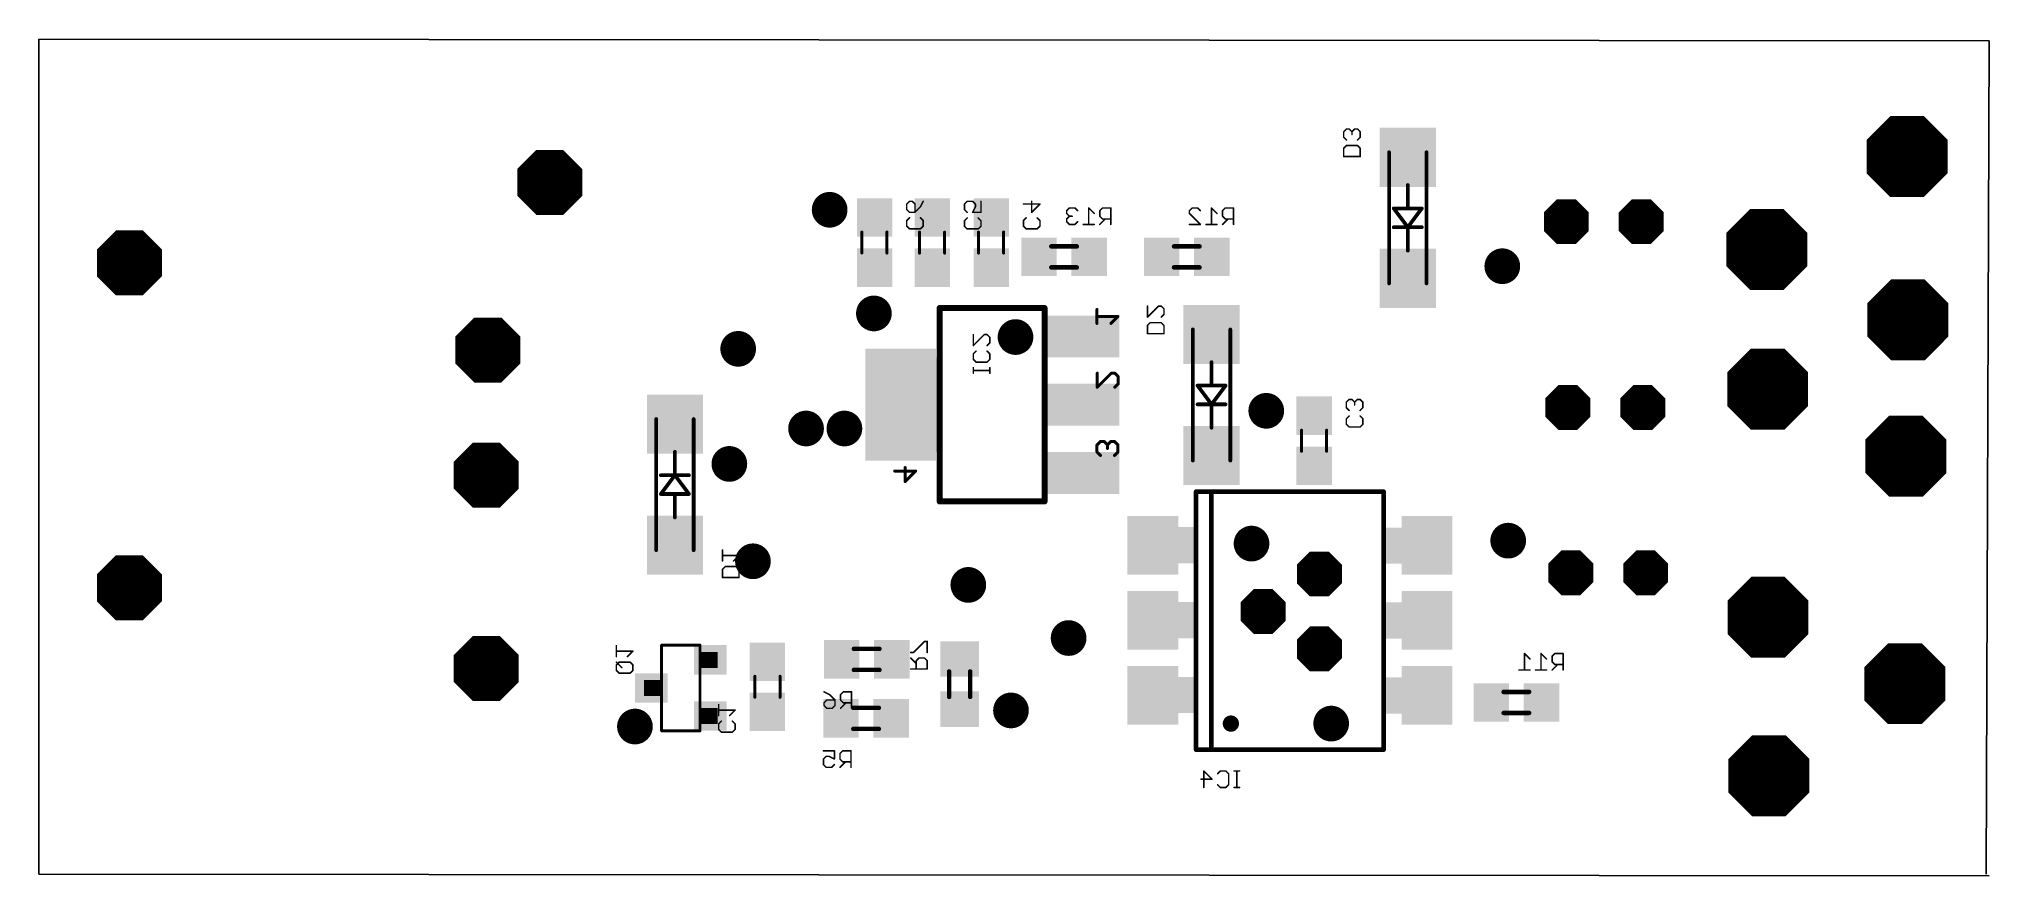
# Model space of a CAD drawing. Extents: x 0.6 to 66.7, y 0.1 to 28.5.
import ezdxf

# ---------------------------------------------------------------- set-up
doc = ezdxf.new("R2010")
doc.units = 0
for name, color, linetype in [('20', 7, 'CONTINUOUS'), ('22', 253, 'CONTINUOUS'), ('26', 253, 'CONTINUOUS'), ('30', 253, 'CONTINUOUS'), ('52', 253, 'CONTINUOUS')]:
    doc.layers.add(name, color=color, linetype=linetype)

# ---------------------------------------------------------------- blocks, each defined once
blk = doc.blocks.new('RECT')
blk.add_solid([(-0.5, -0.5), (0.5, -0.5), (-0.5, 0.5), (0.5, 0.5)])
blk = doc.blocks.new('OCTAGONP')
at = {"const_width": 0.5}
blk.add_lwpolyline([(-0.25, -0.1036), (-0.25, 0.1036), (-0.1036, 0.25), (0.1036, 0.25), (0.25, 0.1036), (0.25, -0.1036), (0.1036, -0.25), (-0.1036, -0.25), (-0.25, -0.1036), (-0.25, 0.1036)], dxfattribs=at)
blk = doc.blocks.new('ROUNDV')
at = {"const_width": 0.5}
blk.add_lwpolyline([(0, -0.25, 1), (0, 0.25, 1), (0, -0.25)], format="xyb", dxfattribs=at)

msp = doc.modelspace()

# ---------------------------------------------------------------- linework, layer by layer
at = {"layer": '20'}
for p, q in [((66.6573, 28.3955), (0.56, 28.46)), ((0.56, 28.46), (0.56, 0.16)), ((66.56, 0.16), (66.6573, 28.3955)), ((66.6573, 0.0955), (0.56, 0.16))]:
    msp.add_line(p, q, dxfattribs=at)
at = {"layer": '22'}
for points, const_width in [([(46.9883, 23.5113, 1), (46.9248, 23.5113)], 0.0635), ([(46.5057, 22.7366, 1), (46.4549, 22.6984)], 0.0635), ([(46.4803, 22.7492, 1), (46.4803, 22.6858)], 0.0635), ([(46.9248, 22.7175, 1), (46.9883, 22.7175)], 0.0635), ([(46.9566, 22.7492, 1), (46.9566, 22.6858)], 0.0635), ([(46.9566, 22.6858, 1), (46.9566, 22.7492)], 0.0635), ([(47.4583, 22.6984, 1), (47.4075, 22.7366)], 0.0635), ([(47.4329, 22.6858, 1), (47.4329, 22.7492)], 0.0635), ([(46.4803, 22.1142, 1), (46.4803, 22.0508)], 0.0635), ([(46.9883, 22.0825, 1), (46.9248, 22.0825)], 0.0635), ([(46.9566, 22.1142, 1), (46.9566, 22.0508)], 0.0635), ([(46.9312, 22.1016, 1), (46.982, 22.0634)], 0.0635), ([(46.9312, 22.0634, 1), (46.982, 22.1016)], 0.0635), ([(46.9566, 22.0508, 1), (46.9566, 22.1142)], 0.0635), ([(47.4329, 22.0508, 1), (47.4329, 22.1142)], 0.0635), ([(46.9248, 21.2887, 1), (46.9883, 21.2887)], 0.0635), ([(31.0876, 19.3939, 1), (31.0876, 19.2923)], 0.1016), ([(31.1384, 19.3431, 1), (31.0368, 19.3431)], 0.1016), ([(34.6944, 19.3431, 1), (34.5928, 19.3431)], 0.1016), ([(34.6436, 19.2923, 1), (34.6436, 19.3939)], 0.1016), ([(36.447, 19.296, 1), (36.3962, 19.296)], 0.0508), ([(36.4216, 19.0841, 1), (36.4216, 19.0333)], 0.0508), ([(36.3962, 18.8215, 1), (36.447, 18.8215)], 0.0508), ([(36.8782, 18.8394, 1), (36.9141, 18.8035)], 0.0508), ([(37.1514, 19.0408, 1), (37.1155, 19.0767)], 0.0508), ([(37.1335, 19.0333, 1), (37.1335, 19.0841)], 0.0508), ([(40.3374, 17.5078, 1), (40.2739, 17.5078)], 0.0635), ([(36.4564, 17.134, 1), (36.4056, 17.134)], 0.0508), ([(36.4056, 16.6595, 1), (36.4564, 16.6595)], 0.0508), ([(36.4131, 16.6774, 1), (36.449, 16.6415)], 0.0508), ([(36.9056, 17.1594, 1), (36.9056, 17.1086)], 0.0508), ([(36.9235, 17.116, 1), (36.8876, 17.152)], 0.0508), ([(37.0422, 17.152, 1), (37.0063, 17.116)], 0.0508), ([(37.0063, 16.6774, 1), (37.0422, 16.6415)], 0.0508), ([(37.0242, 17.1086, 1), (37.0242, 17.1594)], 0.0508), ([(37.1683, 17.0154, 1), (37.1175, 17.0154)], 0.0508), ([(37.1175, 16.7781, 1), (37.1683, 16.7781)], 0.0508), ([(37.1249, 16.9974, 1), (37.1608, 17.0333)], 0.0508), ([(37.1608, 16.7601, 1), (37.1249, 16.7961)], 0.0508), ([(39.8547, 16.733, 1), (39.8039, 16.6949)], 0.0635), ([(39.8293, 16.7457, 1), (39.8293, 16.6822)], 0.0635), ([(40.3056, 16.7457, 1), (40.3056, 16.6822)], 0.0635), ([(40.2739, 16.714, 1), (40.3374, 16.714)], 0.0635), ([(40.3056, 16.6822, 1), (40.3056, 16.7457)], 0.0635), ([(40.8073, 16.6949, 1), (40.7565, 16.733)], 0.0635), ([(40.7819, 16.6822, 1), (40.7819, 16.7457)], 0.0635), ([(39.8293, 16.1107, 1), (39.8293, 16.0472)], 0.0635), ([(40.3056, 16.1107, 1), (40.3056, 16.0472)], 0.0635), ([(40.3374, 16.079, 1), (40.2739, 16.079)], 0.0635), ([(40.2802, 16.098, 1), (40.331, 16.0599)], 0.0635), ([(40.2802, 16.0599, 1), (40.331, 16.098)], 0.0635), ([(40.3056, 16.0472, 1), (40.3056, 16.1107)], 0.0635), ([(40.7819, 16.0472, 1), (40.7819, 16.1107)], 0.0635), ([(40.2739, 15.2852, 1), (40.3374, 15.2852)], 0.0635), ([(36.447, 14.704, 1), (36.3962, 14.704)], 0.0508), ([(36.4037, 14.7219, 1), (36.4396, 14.686)], 0.0508), ([(36.5403, 14.848, 1), (36.5403, 14.7972)], 0.0508), ([(36.5582, 14.8046, 1), (36.5223, 14.8406)], 0.0508), ([(36.6769, 14.8406, 1), (36.641, 14.8046)], 0.0508), ([(36.6589, 14.7972, 1), (36.6589, 14.848)], 0.0508), ([(36.8029, 14.704, 1), (36.7521, 14.704)], 0.0508), ([(36.7521, 14.5853, 1), (36.8029, 14.5853)], 0.0508), ([(36.7596, 14.7219, 1), (36.7955, 14.686)], 0.0508), ([(36.7596, 14.686, 1), (36.7955, 14.7219)], 0.0508), ([(36.8962, 14.848, 1), (36.8962, 14.7972)], 0.0508), ([(36.9141, 14.8046, 1), (36.8782, 14.8406)], 0.0508), ([(37.0328, 14.8406, 1), (36.9969, 14.8046)], 0.0508), ([(37.0148, 14.7972, 1), (37.0148, 14.848)], 0.0508), ([(37.1589, 14.704, 1), (37.1081, 14.704)], 0.0508), ([(37.1155, 14.686, 1), (37.1514, 14.7219)], 0.0508), ([(22.1466, 14.4703, 1), (22.0831, 14.4703)], 0.0635), ([(29.9449, 13.9384, 1), (29.8941, 13.9384)], 0.0508), ([(36.4396, 14.4847, 1), (36.4037, 14.4487)], 0.0508), ([(36.3962, 14.4667, 1), (36.447, 14.4667)], 0.0508), ([(36.5223, 14.3301, 1), (36.5582, 14.366)], 0.0508), ([(36.9969, 14.366, 1), (37.0328, 14.3301)], 0.0508), ([(37.1081, 14.4667, 1), (37.1589, 14.4667)], 0.0508), ([(37.1514, 14.4487, 1), (37.1155, 14.4847)], 0.0508), ([(21.6386, 13.7083, 1), (21.6386, 13.6448)], 0.0635), ([(22.1402, 13.6956, 1), (22.0895, 13.6575)], 0.0635), ([(22.1149, 13.7083, 1), (22.1149, 13.6448)], 0.0635), ([(22.0831, 13.6766, 1), (22.1466, 13.6766)], 0.0635), ([(22.1402, 13.6575, 1), (22.0895, 13.6956)], 0.0635), ([(22.1149, 13.6448, 1), (22.1149, 13.7083)], 0.0635), ([(22.5912, 13.6448, 1), (22.5912, 13.7083)], 0.0635), ([(29.5636, 13.8452, 1), (29.5636, 13.7944)], 0.0508), ([(29.8941, 13.4639, 1), (29.9449, 13.4639)], 0.0508), ([(29.9016, 13.4818, 1), (29.9375, 13.4459)], 0.0508), ([(30.2934, 13.8018, 1), (30.2575, 13.8377)], 0.0508), ([(30.2755, 13.7944, 1), (30.2755, 13.8452)], 0.0508), ([(21.6386, 13.0733, 1), (21.6386, 13.0098)], 0.0635), ([(21.6132, 13.0606, 1), (21.6639, 13.0225)], 0.0635), ([(22.1149, 13.0733, 1), (22.1149, 13.0098)], 0.0635), ([(22.1466, 13.0416, 1), (22.0831, 13.0416)], 0.0635), ([(22.1149, 13.0098, 1), (22.1149, 13.0733)], 0.0635), ([(22.5658, 13.0225, 1), (22.6165, 13.0606)], 0.0635), ([(22.5912, 13.0098, 1), (22.5912, 13.0733)], 0.0635), ([(31.0876, 12.8407, 1), (31.0876, 12.7391)], 0.1016), ([(31.0368, 12.7899, 1), (31.1384, 12.7899)], 0.1016), ([(34.5928, 12.7899, 1), (34.6944, 12.7899)], 0.1016), ([(34.6436, 12.7391, 1), (34.6436, 12.8407)], 0.1016), ([(39.78, 13.1581, 1), (39.78, 13.0819)], 0.0762), ([(39.8181, 13.12, 1), (39.7419, 13.12)], 0.0762), ([(40.296, 13.1581, 1), (40.296, 13.0819)], 0.0762), ([(40.3341, 13.12, 1), (40.2579, 13.12)], 0.0762), ([(40.296, 13.0819, 1), (40.296, 13.1581)], 0.0762), ([(46.1781, 13.12, 1), (46.1019, 13.12)], 0.0762), ([(46.14, 13.0819, 1), (46.14, 13.1581)], 0.0762), ([(22.0831, 12.2477, 1), (22.1466, 12.2477)], 0.0635), ([(21.6907, 7.9164, 1), (21.6399, 7.9164)], 0.0508), ([(21.6653, 7.9418, 1), (21.6653, 7.891)], 0.0508), ([(22.9653, 7.891, 1), (22.9653, 7.9418)], 0.0508), ([(21.6399, 7.0664, 1), (21.6907, 7.0664)], 0.0508), ([(22.9907, 6.8164, 1), (22.9399, 6.8164)], 0.0508), ([(22.9399, 6.1164, 1), (22.9907, 6.1164)], 0.0508), ([(21.6907, 5.8664, 1), (21.6399, 5.8664)], 0.0508), ([(40.96, 5.122, 1), (40.96, 5.3981, 1), (40.96, 5.122)], 0.2761), ([(21.6653, 5.0418, 1), (21.6653, 4.991)], 0.0508), ([(21.6399, 5.0164, 1), (21.6907, 5.0164)], 0.0508), ([(22.9653, 4.991, 1), (22.9653, 5.0418)], 0.0508), ([(39.78, 4.4131, 1), (39.78, 4.3369)], 0.0762), ([(39.7419, 4.375, 1), (39.8181, 4.375)], 0.0762), ([(40.2579, 4.475, 1), (40.3341, 4.475)], 0.0762), ([(46.1019, 4.375, 1), (46.1781, 4.375)], 0.0762), ([(46.14, 4.3369, 1), (46.14, 4.4131)], 0.0762)]:
    msp.add_lwpolyline(points, format="xyb", dxfattribs=dict(at, const_width=const_width))
for points, const_width in [([(46.9566, 22.7175), (46.9566, 23.5113)], 0.127), ([(46.9566, 22.0825), (46.4803, 22.7175)], 0.127), ([(46.4803, 22.7175), (46.9566, 22.7175)], 0.127), ([(46.9566, 22.7175), (47.4329, 22.7175)], 0.127), ([(47.4329, 22.7175), (46.9566, 22.0825)], 0.127), ([(46.9566, 22.0825), (46.4803, 22.0825)], 0.127), ([(46.9566, 22.0825), (47.4329, 22.0825)], 0.127), ([(46.9566, 22.0825), (46.9566, 21.2887)], 0.127), ([(34.6436, 19.3431), (31.0876, 19.3431)], 0.2032), ([(31.0876, 19.3431), (31.0876, 12.7899)], 0.2032), ([(34.6436, 12.7899), (34.6436, 19.3431)], 0.2032), ([(36.4216, 18.8215), (36.4216, 19.296)], 0.1016), ([(37.1335, 19.0587), (36.4216, 19.0587)], 0.1016), ([(36.8962, 18.8215), (37.1335, 19.0587)], 0.1016), ([(40.3056, 16.714), (40.3056, 17.5078)], 0.127), ([(36.431, 17.134), (36.431, 16.6595)], 0.1016), ([(36.431, 16.6595), (36.9056, 17.134)], 0.1016), ([(36.9056, 17.134), (37.0242, 17.134)], 0.1016), ([(37.0242, 17.134), (37.1429, 17.0154)], 0.1016), ([(37.1429, 16.7781), (37.0242, 16.6595)], 0.1016), ([(37.1429, 17.0154), (37.1429, 16.7781)], 0.1016), ([(40.3056, 16.079), (39.8293, 16.714)], 0.127), ([(39.8293, 16.714), (40.3056, 16.714)], 0.127), ([(40.3056, 16.714), (40.7819, 16.714)], 0.127), ([(40.7819, 16.714), (40.3056, 16.079)], 0.127), ([(40.3056, 16.079), (39.8293, 16.079)], 0.127), ([(40.3056, 16.079), (40.7819, 16.079)], 0.127), ([(40.3056, 16.079), (40.3056, 15.2852)], 0.127), ([(36.5403, 14.8226), (36.4216, 14.704)], 0.1016), ([(36.4216, 14.704), (36.4216, 14.4667)], 0.1016), ([(36.6589, 14.8226), (36.5403, 14.8226)], 0.1016), ([(36.7775, 14.704), (36.6589, 14.8226)], 0.1016), ([(36.8962, 14.8226), (36.7775, 14.704)], 0.1016), ([(36.7775, 14.704), (36.7775, 14.5853)], 0.1016), ([(37.0148, 14.8226), (36.8962, 14.8226)], 0.1016), ([(37.1335, 14.704), (37.0148, 14.8226)], 0.1016), ([(37.1335, 14.4667), (37.1335, 14.704)], 0.1016), ([(22.1149, 13.6766), (22.1149, 14.4703)], 0.127), ([(29.9195, 13.4639), (29.9195, 13.9384)], 0.1016), ([(36.4216, 14.4667), (36.5403, 14.3481)], 0.1016), ([(37.0148, 14.3481), (37.1335, 14.4667)], 0.1016), ([(21.6386, 13.0416), (22.1149, 13.6766)], 0.127), ([(22.1149, 13.6766), (21.6386, 13.6766)], 0.127), ([(22.1149, 13.6766), (22.5912, 13.0416)], 0.127), ([(22.1149, 13.6766), (22.5912, 13.6766)], 0.127), ([(29.5636, 13.8198), (30.2755, 13.8198)], 0.1016), ([(30.2755, 13.8198), (29.9195, 13.4639)], 0.1016), ([(22.1149, 13.0416), (21.6386, 13.0416)], 0.127), ([(22.5912, 13.0416), (22.1149, 13.0416)], 0.127), ([(22.1149, 13.0416), (22.1149, 12.2477)], 0.127), ([(31.0876, 12.7899), (34.6436, 12.7899)], 0.2032), ([(40.296, 13.12), (39.78, 13.12)], 0.1524), ([(39.78, 13.12), (39.78, 4.375)], 0.1524), ([(46.14, 13.12), (40.296, 13.12)], 0.1524), ([(40.296, 13.12), (40.296, 4.475)], 0.1524), ([(46.14, 4.375), (46.14, 13.12)], 0.1524), ([(21.6653, 7.9164), (21.6653, 7.0664)], 0.1016), ([(22.9653, 7.9164), (21.6653, 7.9164)], 0.1016), ([(22.9653, 6.1164), (22.9653, 6.8164)], 0.1016), ([(21.6653, 5.8664), (21.6653, 5.0164)], 0.1016), ([(21.6653, 5.0164), (22.9653, 5.0164)], 0.1016), ([(39.78, 4.375), (46.14, 4.375)], 0.1524)]:
    msp.add_lwpolyline(points, dxfattribs=dict(at, const_width=const_width))
at = {"layer": '26', "const_width": 0.0508}
for points in [[(44.8781, 25.4119), (44.7849, 25.3187)], [(44.7849, 25.3187), (44.7849, 25.1323)], [(44.7849, 25.1323), (44.8781, 25.0391)], [(44.9713, 25.4119), (44.8781, 25.4119)], [(45.0645, 25.3187), (44.9713, 25.4119)], [(45.1577, 25.4119), (45.0645, 25.3187)], [(45.0645, 25.3187), (45.0645, 25.2255)], [(45.2509, 25.4119), (45.1577, 25.4119)], [(45.3441, 25.3187), (45.2509, 25.4119)], [(45.2509, 25.0391), (45.3441, 25.1323)], [(45.3441, 25.1323), (45.3441, 25.3187)], [(44.7849, 24.7574), (44.8781, 24.8506)], [(44.7849, 24.4778), (44.7849, 24.7574)], [(45.3441, 24.4778), (44.7849, 24.4778)], [(44.8781, 24.8506), (45.2509, 24.8506)], [(45.2509, 24.8506), (45.3441, 24.7574)], [(45.3441, 24.7574), (45.3441, 24.4778)], [(29.9733, 22.8682), (30.0665, 22.9614)], [(29.9733, 22.6818), (29.9733, 22.8682)], [(30.0665, 22.5886), (29.9733, 22.6818)], [(30.0665, 22.9614), (30.1597, 22.9614)], [(30.2529, 22.5886), (30.0665, 22.5886)], [(30.1597, 22.9614), (30.2529, 22.8682)], [(30.2529, 22.8682), (30.2529, 22.5886)], [(30.4393, 22.775), (30.2529, 22.5886)], [(30.5325, 22.9614), (30.4393, 22.775)], [(32.0213, 22.9586), (31.9281, 22.8654)], [(31.9281, 22.8654), (31.9281, 22.679)], [(31.9281, 22.679), (32.0213, 22.5858)], [(32.2077, 22.9586), (32.0213, 22.9586)], [(32.3009, 22.8654), (32.2077, 22.9586)], [(32.2077, 22.5858), (32.3009, 22.7722)], [(32.4873, 22.5858), (32.2077, 22.5858)], [(32.3009, 22.7722), (32.3009, 22.8654)], [(32.4873, 22.9586), (32.4873, 22.5858)], [(33.9281, 22.8675), (34.4873, 22.8675)], [(34.2077, 22.5879), (34.2077, 22.9607)], [(34.4873, 22.8675), (34.2077, 22.5879)], [(35.4875, 22.7347), (35.3943, 22.6415)], [(35.3943, 22.6415), (35.3943, 22.5483)], [(35.3943, 22.5483), (35.4875, 22.4551)], [(35.4875, 22.4551), (35.3943, 22.3618)], [(35.6739, 22.7347), (35.4875, 22.7347)], [(35.4875, 22.4551), (35.5807, 22.4551)], [(35.7671, 22.6415), (35.6739, 22.7347)], [(36.3284, 22.5483), (36.142, 22.7347)], [(36.142, 22.7347), (36.142, 22.1754)], [(36.6101, 22.7347), (36.5169, 22.6415)], [(36.5169, 22.6415), (36.5169, 22.4551)], [(36.5169, 22.4551), (36.6101, 22.3618)], [(36.8897, 22.7347), (36.6101, 22.7347)], [(36.8897, 22.1754), (36.8897, 22.7347)], [(39.5543, 22.6415), (39.6475, 22.7347)], [(39.5543, 22.5483), (39.5543, 22.6415)], [(39.9271, 22.1754), (39.5543, 22.5483)], [(39.6475, 22.7347), (39.8339, 22.7347)], [(39.8339, 22.7347), (39.9271, 22.6415)], [(40.4884, 22.5483), (40.302, 22.7347)], [(40.302, 22.7347), (40.302, 22.1754)], [(40.7701, 22.7347), (40.6769, 22.6415)], [(40.6769, 22.6415), (40.6769, 22.4551)], [(40.6769, 22.4551), (40.7701, 22.3618)], [(41.0497, 22.7347), (40.7701, 22.7347)], [(41.0497, 22.1754), (41.0497, 22.7347)], [(29.9733, 22.3069), (30.0665, 22.4001)], [(29.9733, 22.1205), (29.9733, 22.3069)], [(30.0665, 22.0273), (29.9733, 22.1205)], [(30.4393, 22.0273), (30.0665, 22.0273)], [(30.4393, 22.4001), (30.5325, 22.3069)], [(30.5325, 22.1205), (30.4393, 22.0273)], [(30.5325, 22.3069), (30.5325, 22.1205)], [(31.9281, 22.3041), (32.0213, 22.3973)], [(31.9281, 22.1177), (31.9281, 22.3041)], [(32.0213, 22.0245), (31.9281, 22.1177)], [(32.3941, 22.0245), (32.0213, 22.0245)], [(32.3941, 22.3973), (32.4873, 22.3041)], [(32.4873, 22.1177), (32.3941, 22.0245)], [(32.4873, 22.3041), (32.4873, 22.1177)], [(33.9281, 22.3062), (34.0213, 22.3994)], [(33.9281, 22.1198), (33.9281, 22.3062)], [(34.0213, 22.0265), (33.9281, 22.1198)], [(34.3941, 22.0265), (34.0213, 22.0265)], [(34.3941, 22.3994), (34.4873, 22.3062)], [(34.4873, 22.1198), (34.3941, 22.0265)], [(34.4873, 22.3062), (34.4873, 22.1198)], [(35.3943, 22.3618), (35.3943, 22.2686)], [(35.3943, 22.2686), (35.4875, 22.1754)], [(35.4875, 22.1754), (35.6739, 22.1754)], [(35.6739, 22.1754), (35.7671, 22.2686)], [(36.3284, 22.1754), (35.9556, 22.1754)], [(36.7033, 22.3618), (36.5169, 22.1754)], [(36.6101, 22.3618), (36.8897, 22.3618)], [(39.5543, 22.1754), (39.9271, 22.1754)], [(40.4884, 22.1754), (40.1156, 22.1754)], [(40.8633, 22.3618), (40.6769, 22.1754)], [(40.7701, 22.3618), (41.0497, 22.3618)], [(38.1339, 19.4084), (38.1339, 19.0356)], [(38.1339, 19.0356), (38.5068, 19.4084)], [(38.5068, 19.4084), (38.6, 19.4084)], [(38.6, 19.4084), (38.6932, 19.3152)], [(38.6932, 19.3152), (38.6932, 19.1288)], [(38.1339, 18.7539), (38.2272, 18.8471)], [(38.1339, 18.4743), (38.1339, 18.7539)], [(38.2272, 18.8471), (38.6, 18.8471)], [(38.6932, 19.1288), (38.6, 19.0356)], [(38.6, 18.8471), (38.6932, 18.7539)], [(38.6932, 18.7539), (38.6932, 18.4743)], [(32.2306, 18.4434), (32.2306, 18.0706)], [(32.2306, 18.0706), (32.6035, 18.4434)], [(32.2306, 17.7889), (32.3239, 17.8821)], [(32.6035, 18.4434), (32.6967, 18.4434)], [(32.6967, 18.4434), (32.7899, 18.3502)], [(32.7899, 18.1638), (32.6967, 18.0706)], [(32.6967, 17.8821), (32.7899, 17.7889)], [(32.7899, 18.3502), (32.7899, 18.1638)], [(38.6932, 18.4743), (38.1339, 18.4743)], [(32.2306, 17.6025), (32.2306, 17.7889)], [(32.3239, 17.5093), (32.2306, 17.6025)], [(32.2306, 17.1351), (32.2306, 17.3215)], [(32.2306, 17.2283), (32.7899, 17.2283)], [(32.6967, 17.5093), (32.3239, 17.5093)], [(32.7899, 17.6025), (32.6967, 17.5093)], [(32.7899, 17.7889), (32.7899, 17.6025)], [(32.7899, 17.1351), (32.7899, 17.3215)], [(44.9687, 16.2451), (44.8755, 16.1518)], [(44.8755, 16.1518), (44.8755, 15.9654)], [(44.8755, 15.9654), (44.9687, 15.8722)], [(45.0619, 16.2451), (44.9687, 16.2451)], [(45.1551, 16.1518), (45.0619, 16.2451)], [(45.2483, 16.2451), (45.1551, 16.1518)], [(45.1551, 16.1518), (45.1551, 16.0586)], [(45.3415, 16.2451), (45.2483, 16.2451)], [(45.4348, 16.1518), (45.3415, 16.2451)], [(45.3415, 15.8722), (45.4348, 15.9654)], [(45.4348, 15.9654), (45.4348, 16.1518)], [(44.8755, 15.5905), (44.9687, 15.6837)], [(44.8755, 15.4041), (44.8755, 15.5905)], [(44.9687, 15.3109), (44.8755, 15.4041)], [(45.3415, 15.3109), (44.9687, 15.3109)], [(45.3415, 15.6837), (45.4348, 15.5905)], [(45.4348, 15.4041), (45.3415, 15.3109)], [(45.4348, 15.5905), (45.4348, 15.4041)], [(23.7278, 10.7708), (23.7278, 11.1436)], [(24.287, 10.9572), (23.7278, 10.9572)], [(23.7278, 10.4891), (23.821, 10.5823)], [(23.821, 10.5823), (24.1938, 10.5823)], [(24.1006, 10.7708), (24.287, 10.9572)], [(24.1938, 10.5823), (24.287, 10.4891)], [(23.7278, 10.2095), (23.7278, 10.4891)], [(24.287, 10.2095), (23.7278, 10.2095)], [(24.287, 10.4891), (24.287, 10.2095)], [(30.5736, 8.0428), (30.2008, 7.6699)], [(30.6668, 8.0428), (30.5736, 8.0428)], [(30.6668, 7.6699), (30.6668, 8.0428)], [(20.1311, 7.5305), (20.1311, 7.9033)], [(20.6904, 7.7169), (20.1311, 7.7169)], [(20.2243, 7.342), (20.1311, 7.2488)], [(20.3175, 7.1556), (20.1311, 7.342)], [(20.1311, 7.2488), (20.1311, 7.0624)], [(20.5972, 7.342), (20.2243, 7.342)], [(20.5039, 7.5305), (20.6904, 7.7169)], [(20.6904, 7.2488), (20.5972, 7.342)], [(20.6904, 7.0624), (20.6904, 7.2488)], [(30.2008, 7.6699), (30.1076, 7.6699)], [(30.294, 7.2951), (30.1076, 7.4815)], [(30.3872, 7.4815), (30.294, 7.3883)], [(30.294, 7.3883), (30.294, 7.1086)], [(30.5736, 7.4815), (30.3872, 7.4815)], [(30.6668, 7.3883), (30.5736, 7.4815)], [(30.6668, 7.1086), (30.6668, 7.3883)], [(51.0982, 7.4491), (50.9117, 7.6355)], [(50.9117, 7.6355), (50.9117, 7.0762)], [(51.6595, 7.4491), (51.473, 7.6355)], [(51.473, 7.6355), (51.473, 7.0762)], [(51.9411, 7.6355), (51.8479, 7.5423)], [(51.8479, 7.5423), (51.8479, 7.3558)], [(51.8479, 7.3558), (51.9411, 7.2626)], [(52.0344, 7.2626), (51.8479, 7.0762)], [(52.2208, 7.6355), (51.9411, 7.6355)], [(51.9411, 7.2626), (52.2208, 7.2626)], [(52.2208, 7.0762), (52.2208, 7.6355)], [(20.1311, 7.0624), (20.2243, 6.9691)], [(20.2243, 6.9691), (20.5972, 6.9691)], [(20.5972, 6.9691), (20.6904, 7.0624)], [(30.1076, 7.1086), (30.6668, 7.1086)], [(51.0982, 7.0762), (50.7253, 7.0762)], [(51.6595, 7.0762), (51.2866, 7.0762)], [(27.1689, 6.3379), (27.3553, 6.2447)], [(27.1689, 5.9651), (27.2621, 6.0583)], [(27.1689, 5.8718), (27.1689, 5.9651)], [(27.2621, 6.0583), (27.5417, 6.0583)], [(27.3553, 6.2447), (27.5417, 6.0583)], [(27.5417, 6.0583), (27.5417, 5.8718)], [(27.8234, 6.3379), (27.7302, 6.2447)], [(27.7302, 6.2447), (27.7302, 6.0583)], [(27.7302, 6.0583), (27.8234, 5.9651)], [(27.9166, 5.9651), (27.7302, 5.7786)], [(28.103, 6.3379), (27.8234, 6.3379)], [(27.8234, 5.9651), (28.103, 5.9651)], [(28.103, 5.7786), (28.103, 6.3379)], [(23.5967, 5.5314), (23.5967, 5.9043)], [(24.1559, 5.7179), (23.5967, 5.7179)], [(23.5967, 5.2498), (23.6899, 5.343)], [(23.9695, 5.5314), (24.1559, 5.7179)], [(24.0627, 5.343), (24.1559, 5.2498)], [(27.2621, 5.7786), (27.1689, 5.8718)], [(27.4485, 5.7786), (27.2621, 5.7786)], [(27.5417, 5.8718), (27.4485, 5.7786)], [(23.5967, 5.0633), (23.5967, 5.2498)], [(23.6899, 4.9701), (23.5967, 5.0633)], [(24.0627, 4.9701), (23.6899, 4.9701)], [(24.1559, 5.0633), (24.0627, 4.9701)], [(24.1559, 5.2498), (24.1559, 5.0633)], [(27.1489, 4.3379), (27.5217, 4.3379)], [(27.2421, 4.1515), (27.1489, 4.0583)], [(27.1489, 4.0583), (27.1489, 3.8718)], [(27.3353, 4.1515), (27.2421, 4.1515)], [(27.5217, 4.0583), (27.3353, 4.1515)], [(27.5217, 4.3379), (27.5217, 4.0583)], [(27.8034, 4.3379), (27.7102, 4.2447)], [(27.7102, 4.2447), (27.7102, 4.0583)], [(27.7102, 4.0583), (27.8034, 3.9651)], [(27.8966, 3.9651), (27.7102, 3.7786)], [(28.083, 4.3379), (27.8034, 4.3379)], [(27.8034, 3.9651), (28.083, 3.9651)], [(28.083, 3.7786), (28.083, 4.3379)], [(27.1489, 3.8718), (27.2421, 3.7786)], [(27.2421, 3.7786), (27.4285, 3.7786)], [(27.4285, 3.7786), (27.5217, 3.8718)], [(40.3209, 3.3754), (39.9481, 3.3754)], [(40.0413, 3.0958), (40.0413, 3.6551)], [(40.0413, 3.6551), (40.3209, 3.3754)], [(40.5094, 3.5619), (40.6026, 3.6551)], [(40.6026, 3.6551), (40.789, 3.6551)], [(40.789, 3.6551), (40.8822, 3.5619)], [(40.8822, 3.5619), (40.8822, 3.189)], [(41.2564, 3.6551), (41.07, 3.6551)], [(41.1632, 3.0958), (41.1632, 3.6551)], [(40.6026, 3.0958), (40.5094, 3.189)], [(40.789, 3.0958), (40.6026, 3.0958)], [(40.8822, 3.189), (40.789, 3.0958)], [(41.2564, 3.0958), (41.07, 3.0958)]]:
    msp.add_lwpolyline(points, dxfattribs=at)
at = {"layer": '26', "const_width": 0.0254}
for points in [[(44.7976, 25.3187, 1), (44.7722, 25.3187)], [(44.7759, 25.3277, 1), (44.7938, 25.3097)], [(44.7938, 25.1413, 1), (44.7759, 25.1233)], [(44.7722, 25.1323, 1), (44.7976, 25.1323)], [(44.8781, 25.4246, 1), (44.8781, 25.3992)], [(44.8871, 25.403, 1), (44.8691, 25.4209)], [(44.9803, 25.4209, 1), (44.9623, 25.403)], [(44.9713, 25.3992, 1), (44.9713, 25.4246)], [(45.0772, 25.3187, 1), (45.0518, 25.3187)], [(45.0555, 25.3277, 1), (45.0735, 25.3097)], [(45.0518, 25.2255, 1), (45.0772, 25.2255)], [(45.0555, 25.3097, 1), (45.0735, 25.3277)], [(45.1577, 25.4246, 1), (45.1577, 25.3992)], [(45.1667, 25.403, 1), (45.1487, 25.4209)], [(45.2599, 25.4209, 1), (45.242, 25.403)], [(45.2509, 25.3992, 1), (45.2509, 25.4246)], [(45.3568, 25.3187, 1), (45.3314, 25.3187)], [(45.3314, 25.1323, 1), (45.3568, 25.1323)], [(45.3352, 25.3097, 1), (45.3531, 25.3277)], [(45.3531, 25.1233, 1), (45.3352, 25.1413)], [(44.7976, 24.7574, 1), (44.7722, 24.7574)], [(44.7759, 24.7664, 1), (44.7938, 24.7484)], [(44.7849, 24.4905, 1), (44.7849, 24.4651)], [(44.7722, 24.4778, 1), (44.7976, 24.4778)], [(44.8781, 24.8633, 1), (44.8781, 24.8379)], [(44.8691, 25.0301, 1), (44.8871, 25.0481)], [(44.8871, 24.8416, 1), (44.8691, 24.8596)], [(45.242, 25.0481, 1), (45.2599, 25.0301)], [(45.2599, 24.8596, 1), (45.242, 24.8416)], [(45.2509, 24.8379, 1), (45.2509, 24.8633)], [(45.3568, 24.7574, 1), (45.3314, 24.7574)], [(45.3314, 24.4778, 1), (45.3568, 24.4778)], [(45.3352, 24.7484, 1), (45.3531, 24.7664)], [(45.3441, 24.4651, 1), (45.3441, 24.4905)], [(29.986, 22.8682, 1), (29.9606, 22.8682)], [(29.9643, 22.8772, 1), (29.9822, 22.8593)], [(29.9822, 22.6908, 1), (29.9643, 22.6728)], [(29.9606, 22.6818, 1), (29.986, 22.6818)], [(30.0665, 22.9741, 1), (30.0665, 22.9487)], [(30.0665, 22.6013, 1), (30.0665, 22.5759)], [(30.0754, 22.9525, 1), (30.0575, 22.9704)], [(30.0575, 22.5796, 1), (30.0754, 22.5976)], [(30.1687, 22.9704, 1), (30.1507, 22.9525)], [(30.1597, 22.9487, 1), (30.1597, 22.9741)], [(30.2656, 22.8682, 1), (30.2402, 22.8682)], [(30.2439, 22.5976, 1), (30.2619, 22.5796)], [(30.2402, 22.5886, 1), (30.2656, 22.5886)], [(30.2439, 22.8593, 1), (30.2619, 22.8772)], [(30.2529, 22.5759, 1), (30.2529, 22.6013)], [(30.428, 22.7807, 1), (30.4507, 22.7693)], [(30.4483, 22.766, 1), (30.4303, 22.784)], [(30.5439, 22.9558, 1), (30.5212, 22.9671)], [(31.9408, 22.8654, 1), (31.9154, 22.8654)], [(31.9191, 22.8744, 1), (31.937, 22.8564)], [(31.937, 22.688, 1), (31.9191, 22.67)], [(31.9154, 22.679, 1), (31.9408, 22.679)], [(32.0213, 22.9713, 1), (32.0213, 22.9459)], [(32.0303, 22.9497, 1), (32.0123, 22.9676)], [(32.0123, 22.5768, 1), (32.0303, 22.5948)], [(32.2167, 22.9676, 1), (32.1987, 22.9497)], [(32.2077, 22.5985, 1), (32.2077, 22.5731)], [(32.1963, 22.5915, 1), (32.2191, 22.5801)], [(32.2077, 22.9459, 1), (32.2077, 22.9713)], [(32.3136, 22.8654, 1), (32.2882, 22.8654)], [(32.2882, 22.7722, 1), (32.3136, 22.7722)], [(32.3123, 22.7665, 1), (32.2896, 22.7779)], [(32.2919, 22.8564, 1), (32.3099, 22.8744)], [(32.5, 22.9586, 1), (32.4746, 22.9586)], [(32.4746, 22.5858, 1), (32.5, 22.5858)], [(32.4873, 22.5731, 1), (32.4873, 22.5985)], [(33.9281, 22.8802, 1), (33.9281, 22.8548)], [(34.2204, 22.9607, 1), (34.195, 22.9607)], [(34.1987, 22.5968, 1), (34.2167, 22.5789)], [(34.195, 22.5879, 1), (34.2204, 22.5879)], [(34.4963, 22.8585, 1), (34.4784, 22.8765)], [(34.4873, 22.8548, 1), (34.4873, 22.8802)], [(35.407, 22.6415, 1), (35.3816, 22.6415)], [(35.3853, 22.6505, 1), (35.4032, 22.6325)], [(35.4032, 22.5572, 1), (35.3853, 22.5393)], [(35.3816, 22.5483, 1), (35.407, 22.5483)], [(35.4875, 22.7474, 1), (35.4875, 22.722)], [(35.4875, 22.4678, 1), (35.4875, 22.4424)], [(35.4965, 22.7257, 1), (35.4785, 22.7437)], [(35.4965, 22.4461, 1), (35.4785, 22.464)], [(35.4785, 22.4461, 1), (35.4965, 22.464)], [(35.5807, 22.4424, 1), (35.5807, 22.4678)], [(35.6829, 22.7437, 1), (35.6649, 22.7257)], [(35.6739, 22.722, 1), (35.6739, 22.7474)], [(35.7581, 22.6325, 1), (35.7761, 22.6505)], [(36.151, 22.7437, 1), (36.133, 22.7257)], [(36.1547, 22.7347, 1), (36.1293, 22.7347)], [(36.3194, 22.5393, 1), (36.3374, 22.5572)], [(36.5296, 22.6415, 1), (36.5042, 22.6415)], [(36.5079, 22.6505, 1), (36.5259, 22.6325)], [(36.5259, 22.464, 1), (36.5079, 22.4461)], [(36.6101, 22.7474, 1), (36.6101, 22.722)], [(36.6191, 22.7257, 1), (36.6011, 22.7437)], [(36.9024, 22.7347, 1), (36.877, 22.7347)], [(36.8897, 22.722, 1), (36.8897, 22.7474)], [(39.567, 22.6415, 1), (39.5416, 22.6415)], [(39.5453, 22.6505, 1), (39.5632, 22.6325)], [(39.5632, 22.5572, 1), (39.5453, 22.5393)], [(39.5416, 22.5483, 1), (39.567, 22.5483)], [(39.6475, 22.7474, 1), (39.6475, 22.722)], [(39.6565, 22.7257, 1), (39.6385, 22.7437)], [(39.8429, 22.7437, 1), (39.8249, 22.7257)], [(39.8339, 22.722, 1), (39.8339, 22.7474)], [(39.9181, 22.6325, 1), (39.9361, 22.6505)], [(40.311, 22.7437, 1), (40.293, 22.7257)], [(40.3147, 22.7347, 1), (40.2893, 22.7347)], [(40.4794, 22.5393, 1), (40.4974, 22.5572)], [(40.6896, 22.6415, 1), (40.6642, 22.6415)], [(40.6679, 22.6505, 1), (40.6859, 22.6325)], [(40.6859, 22.464, 1), (40.6679, 22.4461)], [(40.7701, 22.7474, 1), (40.7701, 22.722)], [(40.7791, 22.7257, 1), (40.7611, 22.7437)], [(41.0624, 22.7347, 1), (41.037, 22.7347)], [(41.0497, 22.722, 1), (41.0497, 22.7474)], [(29.986, 22.3069, 1), (29.9606, 22.3069)], [(29.9643, 22.3159, 1), (29.9822, 22.2979)], [(29.9822, 22.1295, 1), (29.9643, 22.1115)], [(29.9606, 22.1205, 1), (29.986, 22.1205)], [(30.0665, 22.04, 1), (30.0665, 22.0146)], [(30.0754, 22.3912, 1), (30.0575, 22.4091)], [(30.0575, 22.0183, 1), (30.0754, 22.0363)], [(30.4483, 22.4091, 1), (30.4303, 22.3912)], [(30.4303, 22.0363, 1), (30.4483, 22.0183)], [(30.4393, 22.0146, 1), (30.4393, 22.04)], [(30.5452, 22.3069, 1), (30.5198, 22.3069)], [(30.5198, 22.1205, 1), (30.5452, 22.1205)], [(30.5235, 22.2979, 1), (30.5415, 22.3159)], [(30.5415, 22.1115, 1), (30.5235, 22.1295)], [(31.9408, 22.3041, 1), (31.9154, 22.3041)], [(31.9191, 22.3131, 1), (31.937, 22.2951)], [(31.937, 22.1267, 1), (31.9191, 22.1087)], [(31.9154, 22.1177, 1), (31.9408, 22.1177)], [(32.0213, 22.0372, 1), (32.0213, 22.0118)], [(32.0303, 22.3883, 1), (32.0123, 22.4063)], [(32.0123, 22.0155, 1), (32.0303, 22.0335)], [(32.4031, 22.4063, 1), (32.3852, 22.3883)], [(32.3852, 22.0335, 1), (32.4031, 22.0155)], [(32.3941, 22.0118, 1), (32.3941, 22.0372)], [(32.5, 22.3041, 1), (32.4746, 22.3041)], [(32.4746, 22.1177, 1), (32.5, 22.1177)], [(32.4784, 22.2951, 1), (32.4963, 22.3131)], [(32.4963, 22.1087, 1), (32.4784, 22.1267)], [(33.9408, 22.3062, 1), (33.9154, 22.3062)], [(33.9191, 22.3152, 1), (33.937, 22.2972)], [(33.937, 22.1287, 1), (33.9191, 22.1108)], [(33.9154, 22.1198, 1), (33.9408, 22.1198)], [(34.0213, 22.0392, 1), (34.0213, 22.0138)], [(34.0303, 22.3904, 1), (34.0123, 22.4084)], [(34.0123, 22.0176, 1), (34.0303, 22.0355)], [(34.4031, 22.4084, 1), (34.3852, 22.3904)], [(34.3852, 22.0355, 1), (34.4031, 22.0176)], [(34.3941, 22.0138, 1), (34.3941, 22.0392)], [(34.5, 22.3062, 1), (34.4746, 22.3062)], [(34.4746, 22.1198, 1), (34.5, 22.1198)], [(34.4784, 22.2972, 1), (34.4963, 22.3152)], [(34.4963, 22.1108, 1), (34.4784, 22.1287)], [(35.407, 22.3618, 1), (35.3816, 22.3618)], [(35.3853, 22.3708, 1), (35.4032, 22.3529)], [(35.4032, 22.2776, 1), (35.3853, 22.2597)], [(35.3816, 22.2686, 1), (35.407, 22.2686)], [(35.4875, 22.1881, 1), (35.4875, 22.1627)], [(35.4785, 22.1664, 1), (35.4965, 22.1844)], [(35.6649, 22.1844, 1), (35.6829, 22.1664)], [(35.6739, 22.1627, 1), (35.6739, 22.1881)], [(35.7761, 22.2597, 1), (35.7581, 22.2776)], [(35.9556, 22.1881, 1), (35.9556, 22.1627)], [(36.1293, 22.1754, 1), (36.1547, 22.1754)], [(36.3284, 22.1627, 1), (36.3284, 22.1881)], [(36.5042, 22.4551, 1), (36.5296, 22.4551)], [(36.5079, 22.1844, 1), (36.5259, 22.1664)], [(36.6101, 22.3745, 1), (36.6101, 22.3491)], [(36.6011, 22.3529, 1), (36.6191, 22.3708)], [(36.7123, 22.3529, 1), (36.6943, 22.3708)], [(36.877, 22.1754, 1), (36.9024, 22.1754)], [(36.8897, 22.3491, 1), (36.8897, 22.3745)], [(39.5543, 22.1881, 1), (39.5543, 22.1627)], [(39.9181, 22.1664, 1), (39.9361, 22.1844)], [(39.9271, 22.1627, 1), (39.9271, 22.1881)], [(40.1156, 22.1881, 1), (40.1156, 22.1627)], [(40.2893, 22.1754, 1), (40.3147, 22.1754)], [(40.4884, 22.1627, 1), (40.4884, 22.1881)], [(40.6642, 22.4551, 1), (40.6896, 22.4551)], [(40.6679, 22.1844, 1), (40.6859, 22.1664)], [(40.7701, 22.3745, 1), (40.7701, 22.3491)], [(40.7611, 22.3529, 1), (40.7791, 22.3708)], [(40.8723, 22.3529, 1), (40.8543, 22.3708)], [(41.037, 22.1754, 1), (41.0624, 22.1754)], [(41.0497, 22.3491, 1), (41.0497, 22.3745)], [(38.1466, 19.4084, 1), (38.1212, 19.4084)], [(38.5068, 19.4211, 1), (38.5068, 19.3957)], [(38.5158, 19.3994, 1), (38.4978, 19.4174)], [(38.609, 19.4174, 1), (38.591, 19.3994)], [(38.6, 19.3957, 1), (38.6, 19.4211)], [(38.7059, 19.3152, 1), (38.6805, 19.3152)], [(38.6842, 19.3062, 1), (38.7022, 19.3242)], [(38.1212, 19.0356, 1), (38.1466, 19.0356)], [(38.1466, 18.7539, 1), (38.1212, 18.7539)], [(38.125, 19.0446, 1), (38.1429, 19.0266)], [(38.125, 18.7629, 1), (38.1429, 18.7449)], [(38.2272, 18.8598, 1), (38.2272, 18.8344)], [(38.2361, 18.8381, 1), (38.2182, 18.8561)], [(38.591, 19.0446, 1), (38.609, 19.0266)], [(38.609, 18.8561, 1), (38.591, 18.8381)], [(38.6, 18.8344, 1), (38.6, 18.8598)], [(38.6805, 19.1288, 1), (38.7059, 19.1288)], [(38.7059, 18.7539, 1), (38.6805, 18.7539)], [(38.7022, 19.1198, 1), (38.6842, 19.1378)], [(38.6842, 18.7449, 1), (38.7022, 18.7629)], [(32.2433, 18.4434, 1), (32.2179, 18.4434)], [(32.2179, 18.0706, 1), (32.2433, 18.0706)], [(32.2217, 18.0796, 1), (32.2396, 18.0616)], [(32.3328, 17.8731, 1), (32.3149, 17.8911)], [(32.6035, 18.4561, 1), (32.6035, 18.4307)], [(32.6125, 18.4344, 1), (32.5945, 18.4524)], [(32.7057, 18.4524, 1), (32.6877, 18.4344)], [(32.6877, 18.0796, 1), (32.7057, 18.0616)], [(32.7057, 17.8911, 1), (32.6877, 17.8731)], [(32.6967, 18.4307, 1), (32.6967, 18.4561)], [(32.8026, 18.3502, 1), (32.7772, 18.3502)], [(32.7772, 18.1638, 1), (32.8026, 18.1638)], [(32.7809, 18.3412, 1), (32.7989, 18.3592)], [(32.7989, 18.1548, 1), (32.7809, 18.1728)], [(38.1339, 18.487, 1), (38.1339, 18.4616)], [(38.1212, 18.4743, 1), (38.1466, 18.4743)], [(38.6805, 18.4743, 1), (38.7059, 18.4743)], [(38.6932, 18.4616, 1), (38.6932, 18.487)], [(32.2433, 17.7889, 1), (32.2179, 17.7889)], [(32.2179, 17.6025, 1), (32.2433, 17.6025)], [(32.2433, 17.3215, 1), (32.2179, 17.3215)], [(32.2306, 17.241, 1), (32.2306, 17.2156)], [(32.2217, 17.7979, 1), (32.2396, 17.7799)], [(32.2396, 17.6115, 1), (32.2217, 17.5935)], [(32.3239, 17.522, 1), (32.3239, 17.4966)], [(32.3149, 17.5003, 1), (32.3328, 17.5182)], [(32.6877, 17.5182, 1), (32.7057, 17.5003)], [(32.6967, 17.4966, 1), (32.6967, 17.522)], [(32.8026, 17.7889, 1), (32.7772, 17.7889)], [(32.7772, 17.6025, 1), (32.8026, 17.6025)], [(32.8026, 17.3215, 1), (32.7772, 17.3215)], [(32.7809, 17.7799, 1), (32.7989, 17.7979)], [(32.7989, 17.5935, 1), (32.7809, 17.6115)], [(32.7899, 17.2156, 1), (32.7899, 17.241)], [(32.2179, 17.1351, 1), (32.2433, 17.1351)], [(32.7772, 17.1351, 1), (32.8026, 17.1351)], [(44.8882, 16.1518, 1), (44.8628, 16.1518)], [(44.8665, 16.1608, 1), (44.8845, 16.1429)], [(44.8845, 15.9744, 1), (44.8665, 15.9564)], [(44.8628, 15.9654, 1), (44.8882, 15.9654)], [(44.9687, 16.2578, 1), (44.9687, 16.2324)], [(44.9777, 16.2361, 1), (44.9597, 16.254)], [(44.9597, 15.8632, 1), (44.9777, 15.8812)], [(45.0709, 16.254, 1), (45.0529, 16.2361)], [(45.0619, 16.2324, 1), (45.0619, 16.2578)], [(45.1678, 16.1518, 1), (45.1424, 16.1518)], [(45.1461, 16.1608, 1), (45.1641, 16.1429)], [(45.1424, 16.0586, 1), (45.1678, 16.0586)], [(45.1461, 16.1429, 1), (45.1641, 16.1608)], [(45.2483, 16.2578, 1), (45.2483, 16.2324)], [(45.2573, 16.2361, 1), (45.2394, 16.254)], [(45.3505, 16.254, 1), (45.3326, 16.2361)], [(45.3326, 15.8812, 1), (45.3505, 15.8632)], [(45.3415, 16.2324, 1), (45.3415, 16.2578)], [(45.4475, 16.1518, 1), (45.4221, 16.1518)], [(45.4221, 15.9654, 1), (45.4475, 15.9654)], [(45.4258, 16.1429, 1), (45.4437, 16.1608)], [(45.4437, 15.9564, 1), (45.4258, 15.9744)], [(44.8882, 15.5905, 1), (44.8628, 15.5905)], [(44.8665, 15.5995, 1), (44.8845, 15.5816)], [(44.8845, 15.4131, 1), (44.8665, 15.3951)], [(44.8628, 15.4041, 1), (44.8882, 15.4041)], [(44.9687, 15.3236, 1), (44.9687, 15.2982)], [(44.9777, 15.6748, 1), (44.9597, 15.6927)], [(44.9597, 15.3019, 1), (44.9777, 15.3199)], [(45.3505, 15.6927, 1), (45.3326, 15.6748)], [(45.3326, 15.3199, 1), (45.3505, 15.3019)], [(45.3415, 15.2982, 1), (45.3415, 15.3236)], [(45.4475, 15.5905, 1), (45.4221, 15.5905)], [(45.4221, 15.4041, 1), (45.4475, 15.4041)], [(45.4258, 15.5816, 1), (45.4437, 15.5995)], [(45.4437, 15.3951, 1), (45.4258, 15.4131)], [(23.7404, 11.1436, 1), (23.7151, 11.1436)], [(23.7278, 10.9699, 1), (23.7278, 10.9445)], [(23.7151, 10.7708, 1), (23.7404, 10.7708)], [(23.821, 10.595, 1), (23.821, 10.5696)], [(23.8299, 10.5733, 1), (23.812, 10.5913)], [(24.0916, 10.7797, 1), (24.1096, 10.7618)], [(24.2028, 10.5913, 1), (24.1848, 10.5733)], [(24.1938, 10.5696, 1), (24.1938, 10.595)], [(24.296, 10.9482, 1), (24.278, 10.9662)], [(24.287, 10.9445, 1), (24.287, 10.9699)], [(23.7278, 10.2222, 1), (23.7278, 10.1967)], [(23.7404, 10.4891, 1), (23.7151, 10.4891)], [(23.7188, 10.4981, 1), (23.7367, 10.4801)], [(23.7151, 10.2095, 1), (23.7404, 10.2095)], [(24.2997, 10.4891, 1), (24.2743, 10.4891)], [(24.2743, 10.2095, 1), (24.2997, 10.2095)], [(24.278, 10.4801, 1), (24.296, 10.4981)], [(24.287, 10.1967, 1), (24.287, 10.2222)], [(30.5736, 8.0555, 1), (30.5736, 8.0301)], [(30.5826, 8.0338, 1), (30.5646, 8.0518)], [(30.6795, 8.0428, 1), (30.6541, 8.0428)], [(30.6668, 8.0301, 1), (30.6668, 8.0555)], [(20.1438, 7.9033, 1), (20.1184, 7.9033)], [(20.1311, 7.7296, 1), (20.1311, 7.7042)], [(20.1184, 7.5305, 1), (20.1438, 7.5305)], [(20.1401, 7.351, 1), (20.1221, 7.333)], [(20.1438, 7.2488, 1), (20.1184, 7.2488)], [(20.2243, 7.3547, 1), (20.2243, 7.3293)], [(20.2333, 7.333, 1), (20.2153, 7.351)], [(20.495, 7.5394, 1), (20.5129, 7.5215)], [(20.6061, 7.351, 1), (20.5882, 7.333)], [(20.5972, 7.3293, 1), (20.5972, 7.3547)], [(20.7031, 7.2488, 1), (20.6777, 7.2488)], [(20.6994, 7.7079, 1), (20.6814, 7.7259)], [(20.6904, 7.7042, 1), (20.6904, 7.7296)], [(30.1076, 7.6826, 1), (30.1076, 7.6572)], [(30.1165, 7.4905, 1), (30.0986, 7.4725)], [(30.1918, 7.6789, 1), (30.2098, 7.661)], [(30.2008, 7.6572, 1), (30.2008, 7.6826)], [(30.3067, 7.3883, 1), (30.2813, 7.3883)], [(30.285, 7.3972, 1), (30.303, 7.3793)], [(30.285, 7.2861, 1), (30.303, 7.304)], [(30.3872, 7.4942, 1), (30.3872, 7.4688)], [(30.3962, 7.4725, 1), (30.3782, 7.4905)], [(30.5826, 7.4905, 1), (30.5646, 7.4725)], [(30.5736, 7.4688, 1), (30.5736, 7.4942)], [(30.6541, 7.6699, 1), (30.6795, 7.6699)], [(30.6795, 7.3883, 1), (30.6541, 7.3883)], [(30.6579, 7.3793, 1), (30.6758, 7.3972)], [(50.9244, 7.6355, 1), (50.899, 7.6355)], [(50.9207, 7.6445, 1), (50.9028, 7.6265)], [(51.0892, 7.4401, 1), (51.1071, 7.458)], [(51.4857, 7.6355, 1), (51.4603, 7.6355)], [(51.482, 7.6445, 1), (51.4641, 7.6265)], [(51.6505, 7.4401, 1), (51.6684, 7.458)], [(51.8606, 7.5423, 1), (51.8352, 7.5423)], [(51.8389, 7.5512, 1), (51.8569, 7.5333)], [(51.8569, 7.3648, 1), (51.8389, 7.3469)], [(51.8352, 7.3558, 1), (51.8606, 7.3558)], [(51.9411, 7.6482, 1), (51.9411, 7.6228)], [(51.9411, 7.2753, 1), (51.9411, 7.2499)], [(51.9501, 7.6265, 1), (51.9322, 7.6445)], [(51.9322, 7.2537, 1), (51.9501, 7.2716)], [(52.0433, 7.2537, 1), (52.0254, 7.2716)], [(52.2335, 7.6355, 1), (52.2081, 7.6355)], [(52.2208, 7.6228, 1), (52.2208, 7.6482)], [(52.2208, 7.2499, 1), (52.2208, 7.2753)], [(20.1221, 7.2578, 1), (20.1401, 7.2398)], [(20.1401, 7.0713, 1), (20.1221, 7.0534)], [(20.1184, 7.0624, 1), (20.1438, 7.0624)], [(20.2243, 6.9818, 1), (20.2243, 6.9564)], [(20.2153, 6.9602, 1), (20.2333, 6.9781)], [(20.3085, 7.1466, 1), (20.3265, 7.1645)], [(20.5882, 6.9781, 1), (20.6061, 6.9602)], [(20.5972, 6.9564, 1), (20.5972, 6.9818)], [(20.6777, 7.0624, 1), (20.7031, 7.0624)], [(20.6814, 7.2398, 1), (20.6994, 7.2578)], [(20.6994, 7.0534, 1), (20.6814, 7.0713)], [(30.1076, 7.1213, 1), (30.1076, 7.0959)], [(30.2813, 7.1086, 1), (30.3067, 7.1086)], [(30.6541, 7.1086, 1), (30.6795, 7.1086)], [(30.6668, 7.0959, 1), (30.6668, 7.1213)], [(50.7253, 7.0889, 1), (50.7253, 7.0635)], [(50.899, 7.0762, 1), (50.9244, 7.0762)], [(51.0982, 7.0635, 1), (51.0982, 7.0889)], [(51.2866, 7.0889, 1), (51.2866, 7.0635)], [(51.4603, 7.0762, 1), (51.4857, 7.0762)], [(51.6595, 7.0635, 1), (51.6595, 7.0889)], [(51.8389, 7.0852, 1), (51.8569, 7.0672)], [(52.2081, 7.0762, 1), (52.2335, 7.0762)], [(27.1746, 6.3493, 1), (27.1632, 6.3265)], [(27.1816, 5.9651, 1), (27.1562, 5.9651)], [(27.1599, 5.974, 1), (27.1779, 5.9561)], [(27.2621, 6.071, 1), (27.2621, 6.0456)], [(27.2711, 6.0493, 1), (27.2531, 6.0672)], [(27.3643, 6.2537, 1), (27.3463, 6.2357)], [(27.3496, 6.2333, 1), (27.361, 6.2561)], [(27.5544, 6.0583, 1), (27.529, 6.0583)], [(27.5327, 6.0493, 1), (27.5507, 6.0672)], [(27.5417, 6.0456, 1), (27.5417, 6.071)], [(27.7429, 6.2447, 1), (27.7175, 6.2447)], [(27.7212, 6.2537, 1), (27.7392, 6.2357)], [(27.7392, 6.0672, 1), (27.7212, 6.0493)], [(27.7175, 6.0583, 1), (27.7429, 6.0583)], [(27.8234, 6.3506, 1), (27.8234, 6.3252)], [(27.8234, 5.9778, 1), (27.8234, 5.9524)], [(27.8324, 6.3289, 1), (27.8144, 6.3469)], [(27.8144, 5.9561, 1), (27.8324, 5.974)], [(27.9256, 5.9561, 1), (27.9076, 5.974)], [(28.1157, 6.3379, 1), (28.0903, 6.3379)], [(28.103, 6.3252, 1), (28.103, 6.3506)], [(28.103, 5.9524, 1), (28.103, 5.9778)], [(23.6094, 5.9043, 1), (23.584, 5.9043)], [(23.5967, 5.7306, 1), (23.5967, 5.7052)], [(23.584, 5.5314, 1), (23.6094, 5.5314)], [(23.6988, 5.334, 1), (23.6809, 5.352)], [(23.9605, 5.5404, 1), (23.9785, 5.5225)], [(24.0717, 5.352, 1), (24.0537, 5.334)], [(24.1649, 5.7089, 1), (24.147, 5.7268)], [(24.1559, 5.7052, 1), (24.1559, 5.7306)], [(27.1779, 5.8808, 1), (27.1599, 5.8629)], [(27.1562, 5.8718, 1), (27.1816, 5.8718)], [(27.2621, 5.7913, 1), (27.2621, 5.7659)], [(27.2531, 5.7697, 1), (27.2711, 5.7876)], [(27.4395, 5.7876, 1), (27.4575, 5.7697)], [(27.4485, 5.7659, 1), (27.4485, 5.7913)], [(27.529, 5.8718, 1), (27.5544, 5.8718)], [(27.5507, 5.8629, 1), (27.5327, 5.8808)], [(27.7212, 5.7876, 1), (27.7392, 5.7697)], [(28.0903, 5.7786, 1), (28.1157, 5.7786)], [(23.6094, 5.2498, 1), (23.584, 5.2498)], [(23.5877, 5.2588, 1), (23.6056, 5.2408)], [(23.6056, 5.0723, 1), (23.5877, 5.0544)], [(23.584, 5.0633, 1), (23.6094, 5.0633)], [(23.6899, 4.9828, 1), (23.6899, 4.9574)], [(23.6809, 4.9612, 1), (23.6988, 4.9791)], [(24.0537, 4.9791, 1), (24.0717, 4.9612)], [(24.0627, 4.9574, 1), (24.0627, 4.9828)], [(24.1686, 5.2498, 1), (24.1432, 5.2498)], [(24.1432, 5.0633, 1), (24.1686, 5.0633)], [(24.147, 5.2408, 1), (24.1649, 5.2588)], [(24.1649, 5.0544, 1), (24.147, 5.0723)], [(27.1489, 4.3506, 1), (27.1489, 4.3252)], [(27.1616, 4.0583, 1), (27.1362, 4.0583)], [(27.1399, 4.0672, 1), (27.1579, 4.0493)], [(27.2421, 4.1642, 1), (27.2421, 4.1388)], [(27.2511, 4.1425, 1), (27.2331, 4.1605)], [(27.341, 4.1628, 1), (27.3296, 4.1401)], [(27.3353, 4.1388, 1), (27.3353, 4.1642)], [(27.5344, 4.3379, 1), (27.509, 4.3379)], [(27.509, 4.0583, 1), (27.5344, 4.0583)], [(27.516, 4.0469, 1), (27.5274, 4.0696)], [(27.5217, 4.3252, 1), (27.5217, 4.3506)], [(27.7229, 4.2447, 1), (27.6975, 4.2447)], [(27.7012, 4.2537, 1), (27.7192, 4.2357)], [(27.7192, 4.0672, 1), (27.7012, 4.0493)], [(27.6975, 4.0583, 1), (27.7229, 4.0583)], [(27.8034, 4.3506, 1), (27.8034, 4.3252)], [(27.8034, 3.9778, 1), (27.8034, 3.9524)], [(27.8124, 4.3289, 1), (27.7944, 4.3469)], [(27.7944, 3.9561, 1), (27.8124, 3.974)], [(27.9056, 3.9561, 1), (27.8876, 3.974)], [(28.0957, 4.3379, 1), (28.0703, 4.3379)], [(28.083, 4.3252, 1), (28.083, 4.3506)], [(28.083, 3.9524, 1), (28.083, 3.9778)], [(27.1579, 3.8808, 1), (27.1399, 3.8629)], [(27.1362, 3.8718, 1), (27.1616, 3.8718)], [(27.2421, 3.7913, 1), (27.2421, 3.7659)], [(27.2331, 3.7697, 1), (27.2511, 3.7876)], [(27.4195, 3.7876, 1), (27.4375, 3.7697)], [(27.4285, 3.7659, 1), (27.4285, 3.7913)], [(27.5307, 3.8629, 1), (27.5127, 3.8808)], [(27.7012, 3.7876, 1), (27.7192, 3.7697)], [(28.0703, 3.7786, 1), (28.0957, 3.7786)], [(39.9481, 3.3881, 1), (39.9481, 3.3627)], [(40.054, 3.6551, 1), (40.0286, 3.6551)], [(40.0503, 3.6641, 1), (40.0323, 3.6461)], [(40.3119, 3.3665, 1), (40.3299, 3.3844)], [(40.3209, 3.3627, 1), (40.3209, 3.3881)], [(40.5004, 3.5708, 1), (40.5184, 3.5529)], [(40.6026, 3.6678, 1), (40.6026, 3.6424)], [(40.6116, 3.6461, 1), (40.5936, 3.6641)], [(40.798, 3.6641, 1), (40.78, 3.6461)], [(40.789, 3.6424, 1), (40.789, 3.6678)], [(40.8949, 3.5619, 1), (40.8695, 3.5619)], [(40.8732, 3.5529, 1), (40.8912, 3.5708)], [(41.07, 3.6678, 1), (41.07, 3.6424)], [(41.1759, 3.6551, 1), (41.1505, 3.6551)], [(41.2564, 3.6424, 1), (41.2564, 3.6678)], [(40.0286, 3.0958, 1), (40.054, 3.0958)], [(40.5184, 3.198, 1), (40.5004, 3.18)], [(40.6026, 3.1085, 1), (40.6026, 3.0831)], [(40.5936, 3.0868, 1), (40.6116, 3.1048)], [(40.78, 3.1048, 1), (40.798, 3.0868)], [(40.789, 3.0831, 1), (40.789, 3.1085)], [(40.8695, 3.189, 1), (40.8949, 3.189)], [(40.8912, 3.18, 1), (40.8732, 3.198)], [(41.07, 3.1085, 1), (41.07, 3.0831)], [(41.1505, 3.0958, 1), (41.1759, 3.0958)], [(41.2564, 3.0831, 1), (41.2564, 3.1085)]]:
    msp.add_lwpolyline(points, format="xyb", dxfattribs=at)
at = {"layer": '52'}
for points, const_width in [([(46.3533, 24.6225, 1), (46.2898, 24.6225)], 0.0635), ([(47.6233, 24.6225, 1), (47.5598, 24.6225)], 0.0635), ([(28.4768, 21.9189, 1), (28.426, 21.9189)], 0.0508), ([(29.3278, 21.9189, 1), (29.277, 21.9189)], 0.0508), ([(30.4316, 21.9161, 1), (30.3808, 21.9161)], 0.0508), ([(31.2826, 21.9161, 1), (31.2318, 21.9161)], 0.0508), ([(32.4316, 21.9181, 1), (32.3808, 21.9181)], 0.0508), ([(33.2826, 21.9181, 1), (33.2318, 21.9181)], 0.0508), ([(28.426, 21.2069, 1), (28.4768, 21.2069)], 0.0508), ([(29.277, 21.2069, 1), (29.3278, 21.2069)], 0.0508), ([(30.3808, 21.2041, 1), (30.4316, 21.2041)], 0.0508), ([(31.2318, 21.2041, 1), (31.2826, 21.2041)], 0.0508), ([(32.3808, 21.2061, 1), (32.4316, 21.2061)], 0.0508), ([(33.2318, 21.2061, 1), (33.2826, 21.2061)], 0.0508), ([(34.8736, 21.4706, 1), (34.8736, 21.3944)], 0.0762), ([(35.7376, 21.3944, 1), (35.7376, 21.4706)], 0.0762), ([(39.0336, 21.4706, 1), (39.0336, 21.3944)], 0.0762), ([(39.8976, 21.3944, 1), (39.8976, 21.4706)], 0.0762), ([(34.8736, 20.7586, 1), (34.8736, 20.6824)], 0.0762), ([(35.7376, 20.6824, 1), (35.7376, 20.7586)], 0.0762), ([(39.0336, 20.7586, 1), (39.0336, 20.6824)], 0.0762), ([(39.8976, 20.6824, 1), (39.8976, 20.7586)], 0.0762), ([(46.2898, 20.1775, 1), (46.3533, 20.1775)], 0.0635), ([(47.5598, 20.1775, 1), (47.6233, 20.1775)], 0.0635), ([(39.7024, 18.619, 1), (39.6389, 18.619)], 0.0635), ([(40.9724, 18.619, 1), (40.9089, 18.619)], 0.0635), ([(21.5116, 15.5816, 1), (21.4481, 15.5816)], 0.0635), ([(22.7816, 15.5816, 1), (22.7181, 15.5816)], 0.0635), ([(43.379, 15.2025, 1), (43.3282, 15.2025)], 0.0508), ([(44.23, 15.2025, 1), (44.1792, 15.2025)], 0.0508), ([(39.6389, 14.174, 1), (39.7024, 14.174)], 0.0635), ([(40.9089, 14.174, 1), (40.9724, 14.174)], 0.0635), ([(43.3282, 14.4905, 1), (43.379, 14.4905)], 0.0508), ([(44.1792, 14.4905, 1), (44.23, 14.4905)], 0.0508), ([(21.4481, 11.1365, 1), (21.5116, 11.1365)], 0.0635), ([(22.7181, 11.1365, 1), (22.7816, 11.1365)], 0.0635), ([(22.9907, 7.9164, 1), (22.9399, 7.9164)], 0.0508), ([(28.1833, 7.8305, 1), (28.1833, 7.7543)], 0.0762), ([(29.0473, 7.7543, 1), (29.0473, 7.8305)], 0.0762), ([(21.6907, 7.0664, 1), (21.6399, 7.0664)], 0.0508), ([(22.9399, 6.8164, 1), (22.9907, 6.8164)], 0.0508), ([(24.8517, 6.8624, 1), (24.8009, 6.8624)], 0.0508), ([(25.7027, 6.8624, 1), (25.6519, 6.8624)], 0.0508), ([(28.1833, 7.1185, 1), (28.1833, 7.0423)], 0.0762), ([(29.0473, 7.0423, 1), (29.0473, 7.1185)], 0.0762), ([(31.4474, 7.0284, 1), (31.3712, 7.0284)], 0.0762), ([(32.1594, 7.0284, 1), (32.0832, 7.0284)], 0.0762), ([(22.9907, 6.1164, 1), (22.9399, 6.1164)], 0.0508), ([(24.8009, 6.1504, 1), (24.8517, 6.1504)], 0.0508), ([(25.6519, 6.1504, 1), (25.7027, 6.1504)], 0.0508), ([(31.3712, 6.1644, 1), (31.4474, 6.1644)], 0.0762), ([(32.0832, 6.1644, 1), (32.1594, 6.1644)], 0.0762), ([(50.2047, 6.3714, 1), (50.2047, 6.2952)], 0.0762), ([(51.0687, 6.2952, 1), (51.0687, 6.3714)], 0.0762), ([(21.6399, 5.8664, 1), (21.6907, 5.8664)], 0.0508), ([(28.1633, 5.8305, 1), (28.1633, 5.7543)], 0.0762), ([(29.0273, 5.7543, 1), (29.0273, 5.8305)], 0.0762), ([(50.2047, 5.6594, 1), (50.2047, 5.5832)], 0.0762), ([(51.0687, 5.5832, 1), (51.0687, 5.6594)], 0.0762), ([(22.9399, 5.0164, 1), (22.9907, 5.0164)], 0.0508), ([(28.1633, 5.1185, 1), (28.1633, 5.0423)], 0.0762), ([(29.0273, 5.0423, 1), (29.0273, 5.1185)], 0.0762)]:
    msp.add_lwpolyline(points, format="xyb", dxfattribs=dict(at, const_width=const_width))
for points, const_width in [([(46.3216, 24.6225), (46.3216, 20.1775)], 0.127), ([(47.5916, 24.6225), (47.5916, 20.1775)], 0.127), ([(28.4514, 21.9189), (28.4514, 21.2069)], 0.1016), ([(29.3024, 21.9189), (29.3024, 21.2069)], 0.1016), ([(30.4062, 21.9161), (30.4062, 21.2041)], 0.1016), ([(31.2572, 21.9161), (31.2572, 21.2041)], 0.1016), ([(32.4062, 21.9181), (32.4062, 21.2061)], 0.1016), ([(33.2572, 21.9181), (33.2572, 21.2061)], 0.1016), ([(34.8736, 21.4325), (35.7376, 21.4325)], 0.1524), ([(39.0336, 21.4325), (39.8976, 21.4325)], 0.1524), ([(35.7376, 20.7205), (34.8736, 20.7205)], 0.1524), ([(39.8976, 20.7205), (39.0336, 20.7205)], 0.1524), ([(39.6706, 18.619), (39.6706, 14.174)], 0.127), ([(40.9406, 18.619), (40.9406, 14.174)], 0.127), ([(21.4799, 11.1365), (21.4799, 15.5816)], 0.127), ([(22.7499, 11.1365), (22.7499, 15.5816)], 0.127), ([(43.3536, 15.2025), (43.3536, 14.4905)], 0.1016), ([(44.2046, 15.2025), (44.2046, 14.4905)], 0.1016), ([(22.9653, 6.8164), (22.9653, 7.9164)], 0.1016), ([(28.1833, 7.7924), (29.0473, 7.7924)], 0.1524), ([(21.6653, 7.0664), (21.6653, 5.8664)], 0.1016), ([(24.8263, 6.1504), (24.8263, 6.8624)], 0.1016), ([(25.6773, 6.1504), (25.6773, 6.8624)], 0.1016), ([(29.0473, 7.0804), (28.1833, 7.0804)], 0.1524), ([(31.4093, 6.1644), (31.4093, 7.0284)], 0.1524), ([(32.1213, 7.0284), (32.1213, 6.1644)], 0.1524), ([(22.9653, 5.0164), (22.9653, 6.1164)], 0.1016), ([(50.2047, 6.3333), (51.0687, 6.3333)], 0.1524), ([(28.1633, 5.7924), (29.0273, 5.7924)], 0.1524), ([(51.0687, 5.6213), (50.2047, 5.6213)], 0.1524), ([(29.0273, 5.0804), (28.1633, 5.0804)], 0.1524)]:
    msp.add_lwpolyline(points, dxfattribs=dict(at, const_width=const_width))

# ---------------------------------------------------------------- block references
at = {"layer": '30'}
for name, p, xscale, yscale, rotation in [('OCTAGONP', (63.8823, 24.4756), 2.7432, 2.7432, 180), ('RECT', (46.9566, 24.45), 2.0032, 1.9032, 270), ('OCTAGONP', (17.8727, 23.6), 2.2032, 2.2032, 180), ('RECT', (28.8834, 22.4129), 1.3032, 1.2032, 270), ('RECT', (30.8382, 22.4101), 1.3032, 1.2032, 270), ('RECT', (32.8382, 22.4121), 1.3032, 1.2032, 270), ('OCTAGONP', (59.1261, 21.3281), 2.7432, 2.7432, 180), ('OCTAGONP', (3.6227, 20.87), 2.2032, 2.2032, 180), ('RECT', (28.8834, 20.7129), 1.3032, 1.2032, 270), ('RECT', (30.8382, 20.7101), 1.3032, 1.2032, 270), ('RECT', (32.8382, 20.7121), 1.3032, 1.2032, 270), ('RECT', (34.4556, 21.0765), 1.2032, 1.3032, 180), ('RECT', (36.1556, 21.0765), 1.2032, 1.3032, 180), ('RECT', (38.6156, 21.0765), 1.2032, 1.3032, 180), ('RECT', (40.3156, 21.0765), 1.2032, 1.3032, 180), ('RECT', (46.9566, 20.35), 2.0032, 1.9032, 270), ('OCTAGONP', (63.9075, 18.9412), 2.7432, 2.7432, 180), ('RECT', (40.3056, 18.4465), 2.0032, 1.9032, 270), ('OCTAGONP', (15.7727, 17.92), 2.2032, 2.2032, 180), ('RECT', (35.9644, 18.3779), 1.4224, 2.4384, 270), ('RECT', (29.7666, 16.0665), 3.8032, 2.4032, 270), ('OCTAGONP', (59.1544, 16.5938), 2.7432, 2.7432, 180), ('RECT', (35.9644, 16.0665), 1.4224, 2.4384, 270), ('RECT', (22.1149, 15.4091), 2.0032, 1.9032, 90), ('RECT', (43.7856, 15.6965), 1.3032, 1.2032, 270), ('RECT', (40.3056, 14.3465), 2.0032, 1.9032, 270), ('OCTAGONP', (63.8407, 14.3207), 2.7432, 2.7432, 180), ('OCTAGONP', (15.7227, 13.68), 2.2032, 2.2032, 180), ('RECT', (43.7856, 13.9965), 1.3032, 1.2032, 270), ('RECT', (35.9644, 13.7551), 1.4224, 2.4384, 270), ('RECT', (22.1149, 11.3091), 2.0032, 1.9032, 90), ('RECT', (38.315, 11.3), 1.9832, 1.7232, 90), ('RECT', (47.605, 11.3), 1.9832, 1.7232, 270), ('OCTAGONP', (3.6227, 9.86), 2.2032, 2.2032, 180), ('OCTAGONP', (43.96, 10.33), 1.524, 1.524, 90), ('OCTAGONP', (59.1655, 8.8624), 2.7432, 2.7432, 180), ('RECT', (38.315, 8.76), 1.9832, 1.7232, 90), ('OCTAGONP', (42.055, 9.06), 1.524, 1.524, 90), ('RECT', (47.605, 8.76), 1.9832, 1.7232, 270), ('OCTAGONP', (15.7227, 7.13), 2.2032, 2.2032, 180), ('RECT', (25.2453, 7.3564), 1.3032, 1.2032, 90), ('RECT', (31.7653, 7.4464), 1.2032, 1.3032, 270), ('OCTAGONP', (43.96, 7.79), 1.524, 1.524, 90), ('OCTAGONP', (63.8072, 6.6126), 2.7432, 2.7432, 180), ('RECT', (23.3153, 7.4164), 1.0032, 1.1032, 270), ('RECT', (21.3153, 6.4664), 1.0032, 1.1032, 270), ('RECT', (38.315, 6.22), 1.9832, 1.7232, 90), ('RECT', (47.605, 6.22), 1.9832, 1.7232, 270), ('RECT', (49.7867, 5.9773), 1.2032, 1.3032, 180), ('RECT', (51.4867, 5.9773), 1.2032, 1.3032, 180), ('RECT', (23.3153, 5.5164), 1.0032, 1.1032, 270), ('RECT', (25.2453, 5.6564), 1.3032, 1.2032, 90), ('RECT', (31.7653, 5.7464), 1.2032, 1.3032, 270), ('OCTAGONP', (59.1954, 3.493), 2.7432, 2.7432, 180)]:
    msp.add_blockref(name, p, dxfattribs=dict(at, xscale=xscale, yscale=yscale, rotation=rotation))
for name, p, xscale, yscale in [('ROUNDV', (27.36, 22.6731), 1.2096, 1.2096), ('OCTAGONP', (52.33, 22.27), 1.524, 1.524), ('OCTAGONP', (54.87, 22.27), 1.524, 1.524), ('ROUNDV', (50.16, 20.76), 1.2096, 1.2096), ('ROUNDV', (28.86, 19.16), 1.2096, 1.2096), ('ROUNDV', (24.26, 17.96), 1.2096, 1.2096), ('ROUNDV', (33.66, 18.36), 1.2096, 1.2096), ('OCTAGONP', (52.38, 15.97), 1.524, 1.524), ('OCTAGONP', (54.92, 15.97), 1.524, 1.524), ('ROUNDV', (26.56, 15.26), 1.2096, 1.2096), ('ROUNDV', (27.86, 15.26), 1.2096, 1.2096), ('ROUNDV', (42.16, 15.86), 1.2096, 1.2096), ('ROUNDV', (23.96, 14.06), 1.2096, 1.2096), ('ROUNDV', (41.66, 11.36), 1.2096, 1.2096), ('ROUNDV', (50.36, 11.46), 1.2096, 1.2096), ('ROUNDV', (24.76, 10.76), 1.2096, 1.2096), ('OCTAGONP', (52.48, 10.37), 1.524, 1.524), ('OCTAGONP', (55.02, 10.37), 1.524, 1.524), ('ROUNDV', (32.06, 9.96), 1.2096, 1.2096), ('ROUNDV', (35.46, 8.16), 1.2096, 1.2096), ('RECT', (27.7653, 7.4364), 1.2032, 1.3032), ('RECT', (29.4653, 7.4364), 1.2032, 1.3032), ('RECT', (27.7453, 5.4364), 1.2032, 1.3032), ('RECT', (29.4453, 5.4364), 1.2032, 1.3032), ('ROUNDV', (33.5062, 5.7062), 1.2096, 1.2096), ('ROUNDV', (20.76, 5.16), 1.2096, 1.2096), ('ROUNDV', (44.36, 5.26), 1.2096, 1.2096)]:
    msp.add_blockref(name, p, dxfattribs=dict(at, xscale=xscale, yscale=yscale))
at = {"layer": '52'}
for p, xscale, yscale, rotation in [((46.9566, 24.3844), 0.7938, 1.27, 270), ((28.8783, 22.151), 0.5001, 0.95, 270), ((30.8331, 22.1482), 0.5001, 0.95, 270), ((32.8331, 22.1503), 0.5001, 0.95, 270), ((28.8783, 20.9826), 0.5001, 0.95, 270), ((30.8331, 20.9798), 0.5001, 0.95, 270), ((32.8331, 20.9819), 0.5001, 0.95, 270), ((34.6706, 21.0765), 0.4064, 0.8636, 180), ((35.9406, 21.0765), 0.4064, 0.8636, 180), ((38.8306, 21.0765), 0.4064, 0.8636, 180), ((40.1006, 21.0765), 0.4064, 0.8636, 180), ((46.9566, 20.4156), 0.7938, 1.27, 270), ((35.5961, 18.3779), 0.8636, 1.8542, 270), ((35.5961, 18.3779), 0.8636, 1.8542, 270), ((40.3056, 18.3809), 0.7938, 1.27, 270), ((30.1351, 16.0665), 3.2004, 1.8542, 270), ((30.1351, 16.0665), 3.2004, 1.8542, 270), ((35.5961, 16.0665), 0.8636, 1.8542, 270), ((35.5961, 16.0665), 0.8636, 1.8542, 270), ((22.1149, 15.3435), 0.7938, 1.27, 90), ((43.7805, 15.4346), 0.5001, 0.95, 270), ((40.3056, 14.4121), 0.7938, 1.27, 270), ((35.5961, 13.7551), 0.8636, 1.8542, 270), ((35.5961, 13.7551), 0.8636, 1.8542, 270), ((43.7805, 14.2662), 0.5001, 0.95, 270), ((38.885, 11.3075), 1.225, 1.75, 90), ((47.035, 11.2925), 1.225, 1.75, 270), ((22.1149, 11.3747), 0.7938, 1.27, 90), ((38.885, 8.7675), 1.225, 1.75, 90), ((47.035, 8.7525), 1.225, 1.75, 270), ((23.2653, 7.4164), 0.54, 0.6, 270), ((25.2504, 7.0866), 0.5001, 0.95, 90), ((31.7653, 7.2314), 0.4064, 0.8636, 270), ((21.3603, 6.4664), 0.54, 0.59, 270), ((38.885, 6.2275), 1.225, 1.75, 90), ((47.035, 6.2125), 1.225, 1.75, 270), ((25.2504, 5.9182), 0.5001, 0.95, 90), ((31.7653, 5.9614), 0.4064, 0.8636, 270), ((50.0017, 5.9773), 0.4064, 0.8636, 180), ((51.2717, 5.9773), 0.4064, 0.8636, 180), ((23.2603, 5.5164), 0.54, 0.61, 270)]:
    msp.add_blockref('RECT', p, dxfattribs=dict(at, xscale=xscale, yscale=yscale, rotation=rotation))
at = {"layer": '52', "xscale": 0.4064, "yscale": 0.8636}
for p in [(27.9803, 7.4364), (29.2503, 7.4364), (27.9603, 5.4364), (29.2303, 5.4364)]:
    msp.add_blockref('RECT', p, dxfattribs=at)

doc.saveas('drawing.dxf')
